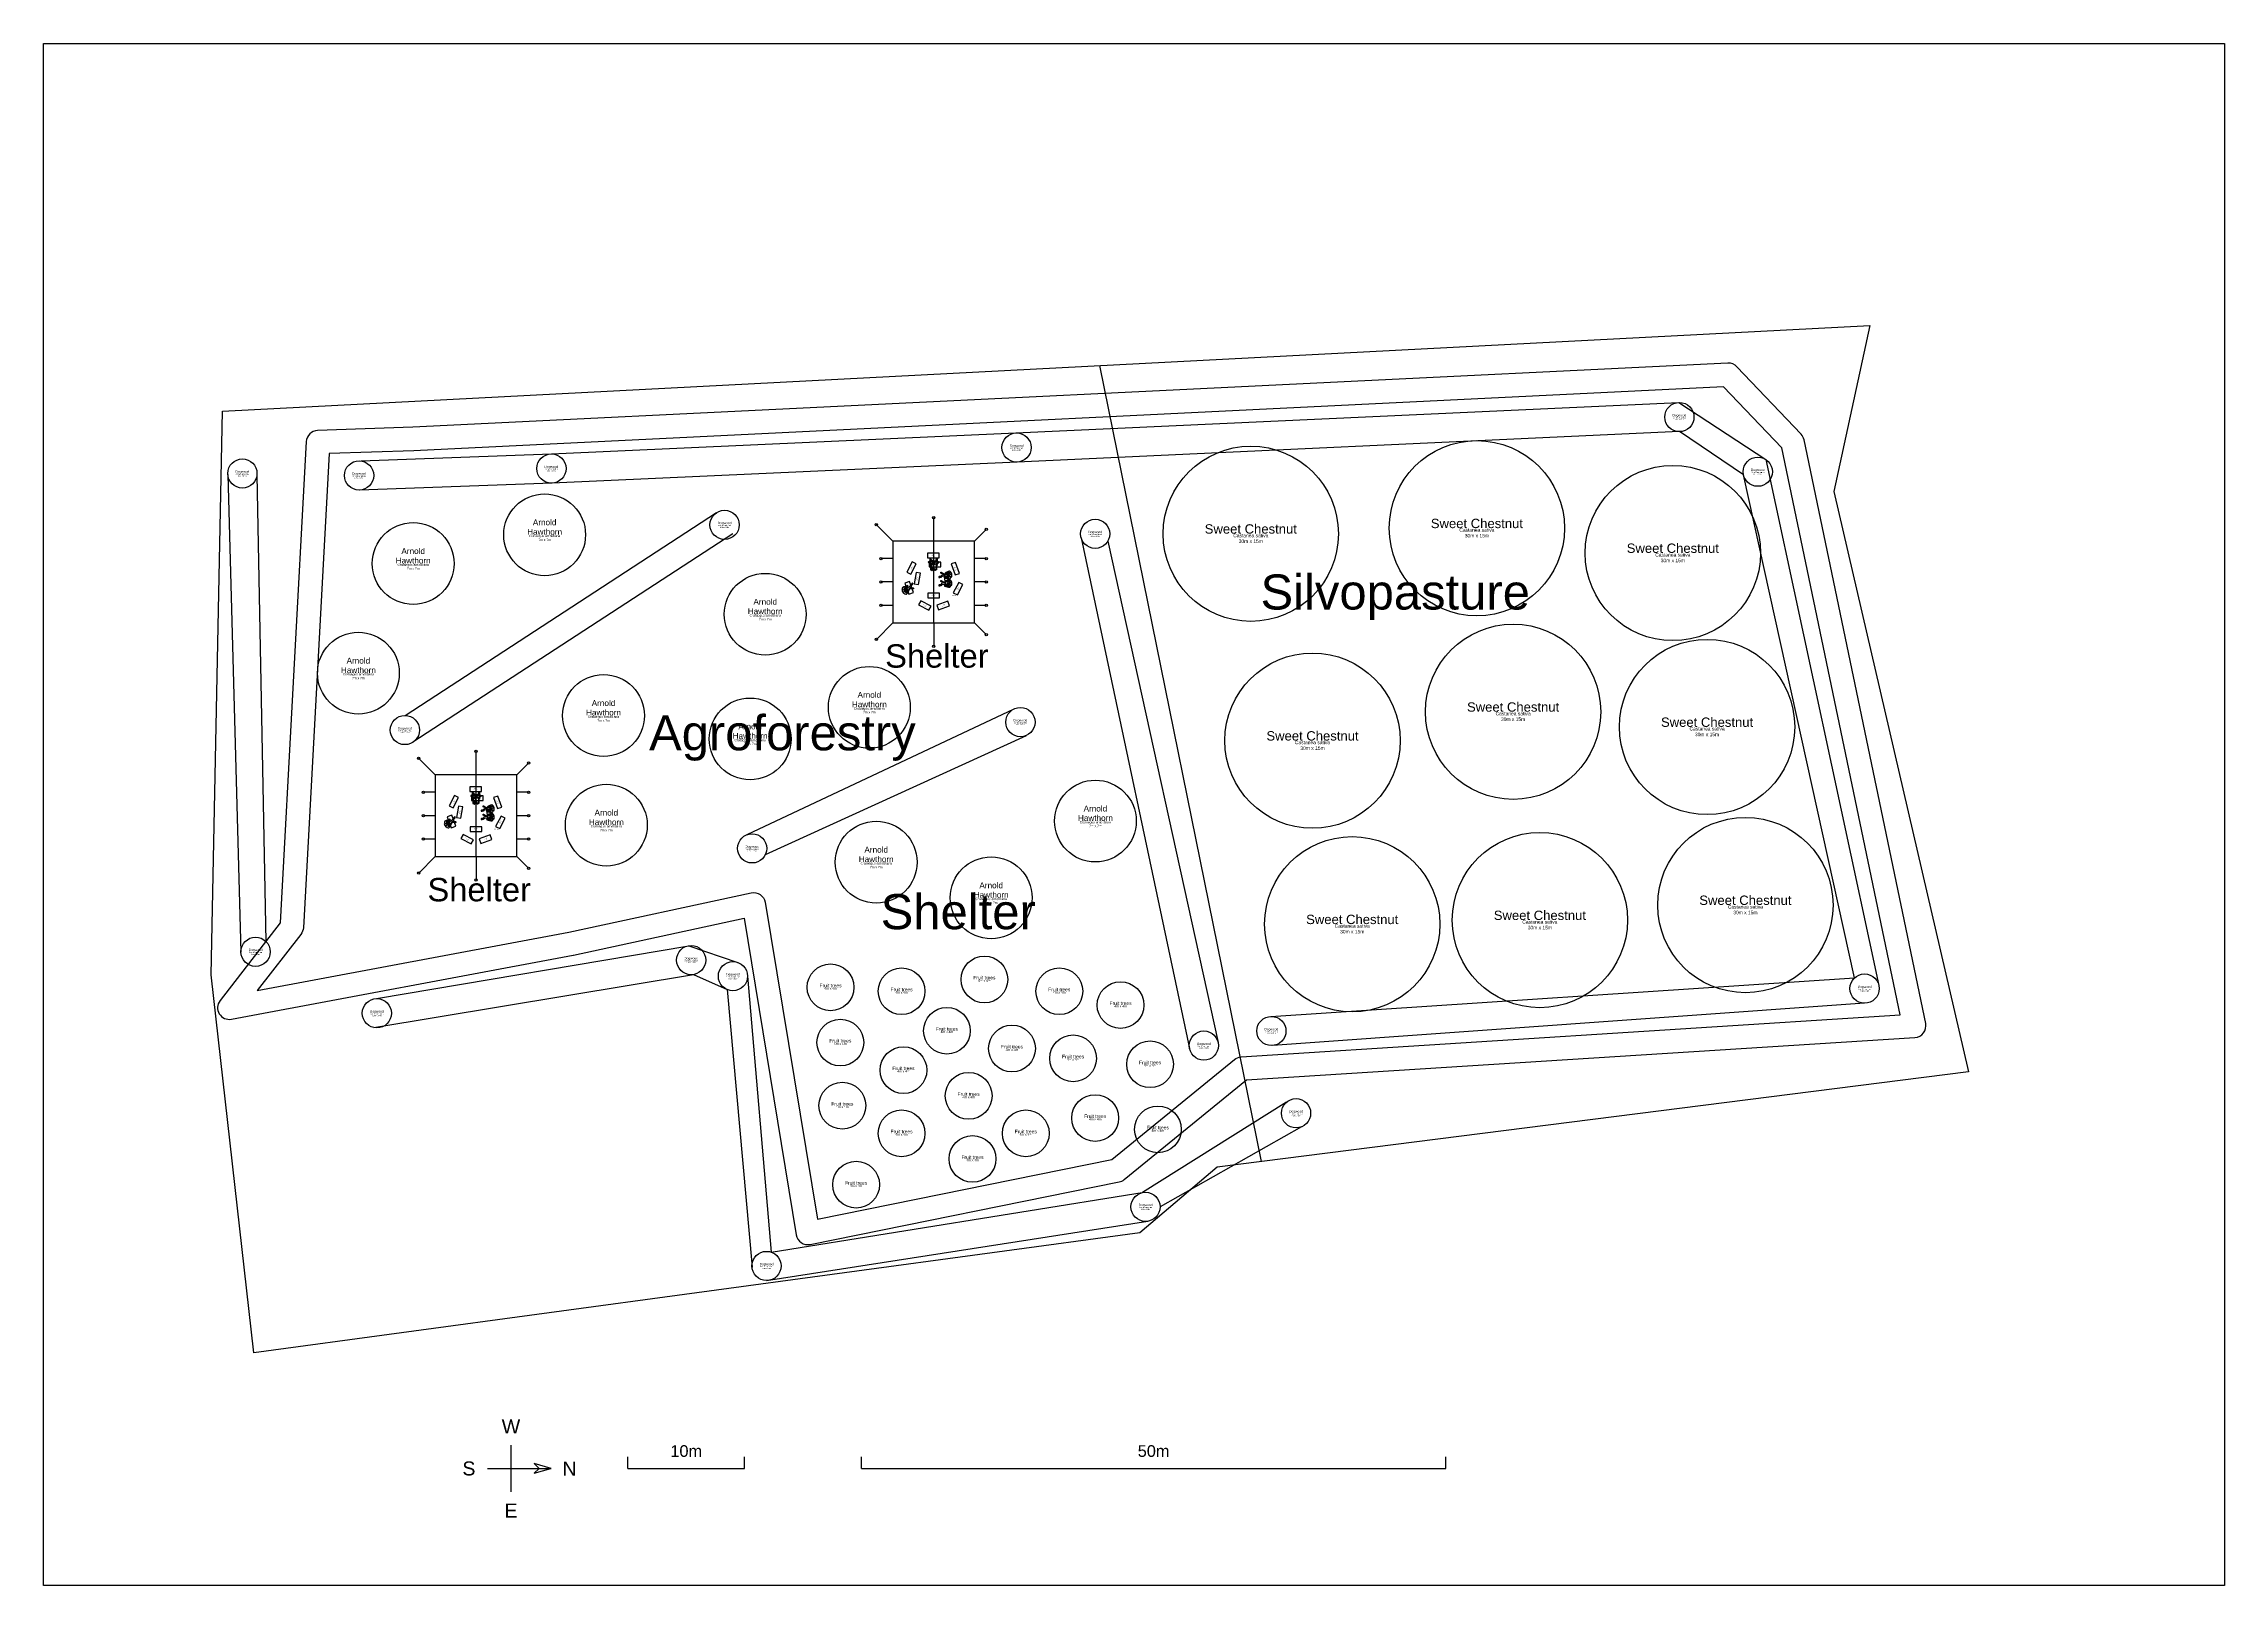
# Model space of a CAD drawing. Header units: metres. Extents: x 0 to 187, y 0 to 132.
import ezdxf

# ---------------------------------------------------------------- set-up
doc = ezdxf.new("R2010")
doc.units = ezdxf.units.M
for name, color, linetype, lineweight in [('Area', 30, 'Continuous', 25), ('Boundary', 1, 'Continuous', 25), ('Plant - Shrub', 3, 'Continuous', 25), ('Plant - Tree', 3, 'Continuous', 25), ('Plant label', 30, 'Continuous', 25), ('Structures', 4, 'Continuous', 25)]:
    doc.layers.add(name, color=color, linetype=linetype, lineweight=lineweight)
for name, color, linetype, lineweight, true_color in [('Furniture', 136, 'Continuous', 25, 0x008080), ('Legend', 40, 'Continuous', 25, 0xffbb00), ('xSatellite', 18, 'Continuous', 25, 0x000000)]:
    doc.layers.add(name, color=color, linetype=linetype, lineweight=lineweight, true_color=true_color)
doc.styles.add('textstyle3', font='')
doc.styles.get('textstyle3').set_extended_font_data('Arial')
picture_1 = doc.add_image_def('image1.webp', size_in_pixel=(736, 1041))

# ---------------------------------------------------------------- blocks, each defined once
blk = doc.blocks.new('Legend')
at = {"layer": 'Legend'}
for p, q in [((0, 80), (-1, 80)), ((0, 30), (0, 80)), ((0, 30), (-1, 30)), ((0, 20), (-1, 20)), ((0, 10), (0, 20)), ((0, 10), (-1, 10)), ((-2, 0), (2, 0))]:
    blk.add_line(p, q, dxfattribs=at)
for points in [[(-0.007452, 2.399344), (0.403236, 1.988656), (0, 3.4), (-0.007452, 3.426064), (-0.41814, 1.988656), (-0.007452, 2.399344)], [(0, -2), (0, 3.4)]]:
    blk.add_lwpolyline(points, dxfattribs=at)
at = {"layer": 'Legend', "rotation": 90, "style": 'textstyle3'}
for s, insert, char_height, attachment_point in [('50m', (-2, 55), 1, 2), ('10m', (-2, 15), 1, 2), ('N', (0, 5), 1.2, 5), ('W', (-3.6, 0), 1.2, 5), ('E', (3.6, 0), 1.2, 5), ('S', (0, -3.6), 1.2, 5)]:
    blk.add_mtext(s, dxfattribs=dict(at, insert=insert, char_height=char_height, attachment_point=attachment_point))
blk = doc.blocks.new('Tree - Castanea sativa')
at = {"layer": 'Plant - Tree'}
blk.add_circle((0, 0), 7.5, dxfattribs=at)
at = {"layer": 'Plant - Tree', "insert": (0, 0), "char_height": 0.8, "attachment_point": 8, "line_spacing_factor": 0.971628, "style": 'textstyle3'}
blk.add_mtext('\\c32767;Sweet Chestnut', dxfattribs=at)
at = {"layer": 'Plant label', "insert": (0, 0), "char_height": 0.3, "attachment_point": 2, "line_spacing_factor": 0.971628, "style": 'textstyle3'}
blk.add_mtext('\\c32767;Castanea sativa\\P30m x 15m', dxfattribs=at)
blk = doc.blocks.new('Tree - Malus domestica MM106')
at = {"layer": 'Plant - Tree'}
blk.add_circle((0, 0), 2, dxfattribs=at)
at = {"layer": 'Plant - Tree', "insert": (0, 0), "char_height": 0.3, "attachment_point": 8, "line_spacing_factor": 0.971628, "style": 'textstyle3'}
blk.add_mtext('\\c32767;Fruit trees', dxfattribs=at)
at = {"layer": 'Plant label', "insert": (0, 0), "char_height": 0.1, "attachment_point": 2, "line_spacing_factor": 0.971628, "style": 'textstyle3'}
blk.add_mtext('\\c32767;\\H0.2;4m x 4m', dxfattribs=at)
blk = doc.blocks.new('Shrub - Cornus sericea')
at = {"layer": 'Plant - Shrub'}
blk.add_circle((0, 0), 1.25, dxfattribs=at)
at = {"layer": 'Plant - Shrub', "insert": (0, 0), "char_height": 0.2, "attachment_point": 8, "line_spacing_factor": 0.971628, "style": 'textstyle3'}
blk.add_mtext('\\c32767;Dogwood', dxfattribs=at)
at = {"layer": 'Plant label', "insert": (0, 0), "char_height": 0.1, "attachment_point": 2, "line_spacing_factor": 0.971628, "style": 'textstyle3'}
blk.add_mtext('\\c32767;Cornus sanguinea\\P2.5m x 2.5m', dxfattribs=at)
blk = doc.blocks.new('Furniture - Person sitting')
at = {"layer": 'Furniture', "color": 7}
for p, q in [((-0.3, 0.12), (-0.32, 0.07)), ((-0.32, 0.07), (-0.32, -0.01)), ((-0.29, 0.07), (-0.31, 0.04)), ((-0.31, 0.04), (-0.31, 0.01)), ((-0.31, 0.01), (-0.31, -0.03)), ((-0.26, 0.17), (-0.3, 0.12)), ((-0.26, 0.09), (-0.29, 0.07)), ((-0.21, 0.21), (-0.26, 0.17)), ((-0.24, 0.09), (-0.26, 0.09)), ((-0.24, 0.1), (-0.24, 0.09)), ((-0.21, 0.09), (-0.24, 0.1)), ((-0.2, 0.24), (-0.21, 0.21)), ((-0.15, 0.09), (-0.21, 0.09)), ((-0.18, 0.27), (-0.2, 0.24)), ((-0.14, 0.29), (-0.18, 0.27)), ((-0.13, 0.06), (-0.16, 0.05)), ((-0.16, 0.05), (-0.13, 0.05)), ((-0.11, 0.07), (-0.15, 0.09)), ((-0.08, 0.3), (-0.14, 0.29)), ((-0.14, 0.08), (-0.13, 0.06)), ((-0.13, 0.05), (-0.12, 0.03)), ((-0.12, 0.03), (-0.11, 0.01)), ((-0.11, 0.01), (-0.12, -0.02)), ((-0.1, 0.04), (-0.11, 0.07)), ((-0.11, 0.05), (-0.1, 0.02)), ((-0.09, 0.02), (-0.1, 0.04)), ((-0.09, 0.03), (-0.05, 0.04)), ((-0.07, 0.01), (-0.09, 0.02)), ((-0.09, -0.01), (-0.07, 0)), ((-0.03, 0.29), (-0.08, 0.3)), ((-0.07, 0), (-0.07, 0.01)), ((-0.06, 0.18), (-0.04, 0.21)), ((-0.04, 0.16), (-0.06, 0.18)), ((-0.05, 0.16), (-0.06, 0.13)), ((-0.06, 0.13), (-0.06, 0.11)), ((-0.06, 0.11), (-0.04, 0.09)), ((-0.05, 0.04), (-0.01, 0.05)), ((-0.04, 0.21), (0.04, 0.2)), ((0.22, 0.07), (-0.04, 0.16)), ((-0.04, 0.09), (-0.02, 0.06)), ((0.09, 0.26), (-0.03, 0.29)), ((0.01, 0.09), (-0.01, 0.1)), ((-0.01, 0.06), (0.02, 0.06)), ((-0.01, 0.05), (-0.01, 0.06)), ((0.01, 0.07), (0.01, 0.09)), ((0.02, 0.06), (0.05, 0.02)), ((0.03, 0.04), (0.04, 0.07)), ((0.04, 0.2), (0.16, 0.17)), ((0.05, 0.02), (0.04, -0.04)), ((0.12, 0.03), (0.05, 0.02)), ((0.13, 0.24), (0.09, 0.26)), ((0.21, 0.04), (0.12, 0.03)), ((0.18, 0.24), (0.13, 0.24)), ((0.16, 0.2), (0.18, 0.23)), ((0.16, 0.18), (0.16, 0.2)), ((0.16, 0.17), (0.18, 0.18)), ((0.19, 0.23), (0.18, 0.24)), ((0.18, 0.18), (0.19, 0.15)), ((0.26, 0.23), (0.19, 0.23)), ((0.19, 0.15), (0.24, 0.12)), ((0.29, 0.05), (0.21, 0.04)), ((0.28, 0.05), (0.22, 0.07)), ((0.23, 0.16), (0.32, 0.15)), ((0.23, 0.15), (0.23, 0.16)), ((0.25, 0.13), (0.23, 0.15)), ((0.24, 0.12), (0.25, 0.12)), ((0.25, 0.12), (0.25, 0.13)), ((0.32, 0.22), (0.26, 0.23)), ((0.35, 0.05), (0.28, 0.05)), ((0.32, 0.2), (0.32, 0.22)), ((0.33, 0.2), (0.32, 0.2)), ((0.32, 0.16), (0.34, 0.17)), ((0.32, 0.15), (0.32, 0.16)), ((0.33, 0.18), (0.33, 0.2)), ((0.34, 0.17), (0.33, 0.18)), ((0.34, 0.17), (0.34, 0.17)), ((0.5, 0.08), (0.35, 0.05)), ((0.45, -0.03), (0.57, 0)), ((0.55, 0.1), (0.5, 0.08)), ((0.57, 0.14), (0.55, 0.12)), ((0.55, 0.12), (0.55, 0.1)), ((0.57, 0.09), (0.55, 0.09)), ((0.61, 0.16), (0.57, 0.14)), ((0.59, 0.07), (0.57, 0.09)), ((0.57, 0), (0.6, 0.05)), ((0.59, 0.12), (0.58, 0.1)), ((0.61, 0.12), (0.59, 0.12)), ((0.6, 0.05), (0.65, 0.09)), ((0.62, 0.15), (0.61, 0.16)), ((0.64, 0.11), (0.61, 0.12)), ((0.67, 0.16), (0.62, 0.15)), ((0.66, 0.09), (0.64, 0.11)), ((0.65, 0.09), (0.68, 0.09)), ((0.71, 0.19), (0.67, 0.16)), ((0.68, 0.09), (0.78, 0.11)), ((0.77, 0.19), (0.71, 0.19)), ((0.8, 0.18), (0.77, 0.19)), ((0.78, 0.11), (0.8, 0.14)), ((0.8, 0.14), (0.8, 0.18)), ((-0.32, -0.01), (-0.32, -0.06)), ((-0.32, -0.06), (-0.3, -0.12)), ((-0.31, -0.03), (-0.29, -0.06)), ((-0.3, -0.12), (-0.27, -0.18)), ((-0.29, -0.06), (-0.26, -0.07)), ((-0.27, -0.18), (-0.23, -0.26)), ((-0.26, -0.07), (-0.24, -0.07)), ((-0.24, -0.07), (-0.24, -0.08)), ((-0.24, -0.08), (-0.21, -0.08)), ((-0.23, -0.26), (-0.17, -0.33)), ((-0.21, -0.08), (-0.17, -0.07)), ((-0.17, -0.07), (-0.14, -0.06)), ((-0.17, -0.33), (-0.14, -0.36)), ((-0.13, -0.05), (-0.15, -0.06)), ((-0.14, -0.06), (-0.11, -0.05)), ((-0.14, -0.36), (-0.1, -0.36)), ((-0.12, -0.02), (-0.13, -0.05)), ((-0.12, -0.18), (-0.08, -0.15)), ((-0.12, -0.21), (-0.12, -0.18)), ((-0.11, -0.24), (-0.12, -0.21)), ((-0.1, -0.02), (-0.11, -0.04)), ((-0.11, -0.05), (-0.1, -0.03)), ((-0.08, -0.26), (-0.11, -0.24)), ((-0.1, -0.03), (-0.09, -0.01)), ((-0.1, -0.36), (-0.01, -0.32)), ((0.01, -0.04), (-0.08, -0.01)), ((-0.08, -0.15), (-0.07, -0.14)), ((-0.04, -0.24), (-0.08, -0.26)), ((-0.07, -0.14), (-0.07, -0.15)), ((-0.07, -0.15), (-0.03, -0.15)), ((-0.05, -0.14), (-0.06, -0.14)), ((-0.03, -0.12), (-0.05, -0.14)), ((0.03, -0.21), (-0.04, -0.24)), ((0, -0.08), (-0.03, -0.12)), ((-0.03, -0.15), (0.03, -0.14)), ((-0.01, -0.32), (0.07, -0.29)), ((0, -0.04), (0, -0.08)), ((0.04, -0.04), (0.01, -0.04)), ((0.03, -0.07), (0.01, -0.11)), ((0.02, -0.05), (0.03, -0.07)), ((0.03, -0.14), (0.28, -0.1)), ((0.07, -0.2), (0.03, -0.21)), ((0.09, -0.21), (0.07, -0.2)), ((0.07, -0.29), (0.11, -0.27)), ((0.11, -0.19), (0.09, -0.21)), ((0.13, -0.18), (0.11, -0.19)), ((0.11, -0.22), (0.12, -0.2)), ((0.12, -0.23), (0.11, -0.22)), ((0.11, -0.27), (0.14, -0.25)), ((0.14, -0.24), (0.12, -0.23)), ((0.13, -0.2), (0.13, -0.18)), ((0.15, -0.19), (0.13, -0.2)), ((0.14, -0.24), (0.19, -0.23)), ((0.14, -0.25), (0.14, -0.24)), ((0.17, -0.18), (0.15, -0.19)), ((0.17, -0.2), (0.16, -0.22)), ((0.18, -0.18), (0.17, -0.18)), ((0.19, -0.19), (0.17, -0.2)), ((0.21, -0.17), (0.18, -0.18)), ((0.19, -0.23), (0.25, -0.18)), ((0.19, -0.18), (0.19, -0.19)), ((0.19, -0.19), (0.19, -0.19)), ((0.25, -0.15), (0.21, -0.17)), ((0.27, -0.13), (0.25, -0.15)), ((0.25, -0.18), (0.3, -0.13)), ((0.27, -0.14), (0.27, -0.13)), ((0.29, -0.13), (0.27, -0.14)), ((0.28, -0.1), (0.37, -0.06)), ((0.3, -0.13), (0.29, -0.13)), ((0.35, -0.11), (0.31, -0.1)), ((0.37, -0.11), (0.35, -0.11)), ((0.37, -0.06), (0.45, -0.03)), ((0.41, -0.15), (0.37, -0.11)), ((0.47, -0.18), (0.41, -0.15)), ((0.44, -0.04), (0.5, -0.11)), ((0.51, -0.18), (0.47, -0.18)), ((0.51, -0.2), (0.49, -0.19)), ((0.5, -0.11), (0.53, -0.15)), ((0.52, -0.17), (0.51, -0.18)), ((0.55, -0.25), (0.51, -0.2)), ((0.52, -0.12), (0.63, -0.19)), ((0.53, -0.15), (0.52, -0.17)), ((0.59, -0.27), (0.55, -0.25)), ((0.62, -0.27), (0.59, -0.27)), ((0.64, -0.23), (0.62, -0.27)), ((0.63, -0.19), (0.64, -0.23))]:
    blk.add_line(p, q, dxfattribs=at)
blk = doc.blocks.new('Furniture - Person wheelchair')
at = {"layer": 'Furniture', "color": 7, "linetype": 'ByBlock'}
for p, q in [((0.28, 0.24), (0.65, 0.24)), ((0.3, 0.26), (0.65, 0.26)), ((0.52, 0.19), (0.52, 0.24)), ((0.65, 0.26), (0.65, 0.18)), ((0.28, -0.24), (0.65, -0.24)), ((0.3, -0.26), (0.65, -0.26)), ((0.52, -0.19), (0.52, -0.24)), ((0.65, -0.26), (0.65, -0.18))]:
    blk.add_line(p, q, dxfattribs=at)
at = {"layer": 'Furniture', "color": 7, "linetype": 'ByBlock', "flags": 128}
for points in [[(-0.04, 0.24), (-0.28, 0.24, -1), (-0.28, 0.28), (-0.04, 0.28, -1)], [(-0.04, 0.3), (-0.27, 0.3, -1), (-0.27, 0.31), (-0.04, 0.31, -1)], [(0.13, 0.3), (0.1, 0.3, -1)], [(0.1, 0.28), (0.28, 0.28, -1), (0.28, 0.24), (0.12, 0.24, -1)], [(0.27, 0.31, -1), (0.27, 0.3), (0.19, 0.3, -1)], [(0.2, 0.31), (0.27, 0.31, -1)], [(-0.04, -0.24), (-0.28, -0.24, 1), (-0.28, -0.28), (-0.04, -0.28, 1)], [(-0.04, -0.3), (-0.27, -0.3, 1), (-0.27, -0.31), (-0.04, -0.31, 1)], [(0.1, -0.28), (0.28, -0.28, 1), (0.28, -0.24), (0.12, -0.24, 1)], [(0.13, -0.3), (0.1, -0.3, 1)], [(0.27, -0.31, 1), (0.27, -0.3), (0.19, -0.3, 1)], [(0.2, -0.31), (0.27, -0.31, 1)]]:
    blk.add_lwpolyline(points, format="xyb", dxfattribs=at)
for points in [[(-0.05, 0.22), (-0.23, 0.22), (-0.23, 0.19), (-0.07, 0.19)], [(-0.13, 0), (-0.12, 0.11), (-0.1, 0.19)], [(-0.1, 0), (-0.1, 0.11), (-0.07, 0.19), (-0.06, 0.2), (-0.04, 0.24), (-0.05, 0.39), (-0.04, 0.44), (-0.01, 0.45), (0.04, 0.44), (0.11, 0.35), (0.12, 0.35), (0.12, 0.33), (0.14, 0.32), (0.17, 0.33), (0.2, 0.31), (0.19, 0.29), (0.14, 0.29), (0.13, 0.3), (0.11, 0.3), (0.09, 0.29)], [(-0.1, 0), (-0.1, -0.11), (-0.07, -0.19), (-0.06, -0.2), (-0.04, -0.24), (-0.05, -0.39), (-0.04, -0.44), (-0.01, -0.45), (0.04, -0.44), (0.11, -0.35), (0.12, -0.35), (0.12, -0.33), (0.14, -0.32), (0.17, -0.33), (0.2, -0.31), (0.19, -0.29), (0.14, -0.29), (0.13, -0.3), (0.11, -0.3), (0.09, -0.29)], [(-0.07, 0), (-0.07, 0.01), (-0.06, 0.04), (-0.04, 0.07), (0.01, 0.09), (0.02, 0.1), (0.05, 0.1), (0.07, 0.09), (0.13, 0.07), (0.15, 0.06), (0.16, 0.01), (0.18, 0), (0.18, 0)], [(-0.07, 0), (-0.07, -0.01), (-0.06, -0.04), (-0.04, -0.07), (0.01, -0.09), (0.02, -0.1), (0.05, -0.1), (0.07, -0.09), (0.13, -0.07), (0.15, -0.06), (0.16, -0.01), (0.18, 0), (0.18, 0)], [(0.14, 0.11), (0.12, 0.22), (0.12, 0.25), (0.09, 0.29), (0.05, 0.37), (0.05, 0.39)], [(0.12, 0.22), (0.17, 0.22), (0.3, 0.22), (0.45, 0.18), (0.46, 0.19), (0.52, 0.19), (0.57, 0.19), (0.58, 0.18), (0.65, 0.18), (0.7, 0.17), (0.71, 0.16), (0.72, 0.14), (0.72, 0.12), (0.71, 0.11), (0.64, 0.1), (0.58, 0.09), (0.58, 0.08), (0.57, 0.08), (0.47, 0.05), (0.45, 0.05), (0.39, 0.03), (0.28, 0.02)], [(0.15, 0.19), (0.17, 0.16), (0.2, 0.11), (0.21, 0.05), (0.21, 0)], [(0.15, -0.19), (0.17, -0.16), (0.2, -0.11), (0.21, -0.05), (0.21, 0)], [(0.27, 0.05), (0.28, 0.02), (0.28, 0)], [(0.27, -0.05), (0.28, -0.02), (0.28, 0)], [(0.65, 0.1), (0.65, 0.06), (0.52, 0.06), (0.52, 0.06)], [(-0.05, -0.22), (-0.23, -0.22), (-0.23, -0.19), (-0.07, -0.19)], [(-0.13, 0), (-0.12, -0.11), (-0.1, -0.19)], [(0.14, -0.11), (0.12, -0.22), (0.12, -0.25), (0.09, -0.29), (0.05, -0.37), (0.05, -0.39)], [(0.12, -0.22), (0.17, -0.22), (0.3, -0.22), (0.45, -0.18), (0.46, -0.19), (0.52, -0.19), (0.57, -0.19), (0.58, -0.18), (0.65, -0.18), (0.7, -0.17), (0.71, -0.16), (0.72, -0.14), (0.72, -0.12), (0.71, -0.11), (0.64, -0.1), (0.58, -0.09), (0.58, -0.08), (0.57, -0.08), (0.47, -0.05), (0.45, -0.05), (0.39, -0.03), (0.28, -0.02)], [(0.65, -0.1), (0.65, -0.06), (0.52, -0.06), (0.52, -0.06)]]:
    blk.add_lwpolyline(points, dxfattribs=at)
at = {"layer": 'Furniture', "color": 7, "linetype": 'ByBlock'}
for centre in [(-0.14, 0.21), (-0.14, -0.21)]:
    blk.add_arc(centre, 0.0161, 270, 90, dxfattribs=at)
blk = doc.blocks.new('Structure - Shelter Pole')
at = {"layer": 'Structures', "color": 1}
blk.add_circle((0, 0), 0.1, dxfattribs=at)
blk = doc.blocks.new('Structure - Shelter Peg')
at = {"layer": 'Structures', "color": 5}
blk.add_circle((0, 0), 0.1, dxfattribs=at)
blk = doc.blocks.new('Structure - Shelter Canvas')
at = {"layer": 'Furniture'}
for p, q in [((-3.5, 3.5), (-4.92, 4.91)), ((0, 3.5), (0, 5.5)), ((3.5, 3.5), (4.5, 4.5)), ((-3.5, 2), (-4.5, 2)), ((4.5, 2), (3.5, 2)), ((-3.5, 0), (-4.5, 0)), ((4.5, 0), (3.5, 0)), ((-3.5, -3.5), (-4.91, -4.91)), ((-3.5, -2), (-4.5, -2)), ((0, -3.5), (0, -5.5)), ((4.5, -2), (3.5, -2)), ((3.5, -3.5), (4.5, -4.5))]:
    blk.add_line(p, q, dxfattribs=at)
at = {"layer": 'Structures'}
for p, q in [((3.5, 3.5), (-3.5, 3.5)), ((-3.5, 3.5), (-3.5, -3.5)), ((3.5, -3.5), (3.5, 3.5)), ((-3.5, -3.5), (3.5, -3.5))]:
    blk.add_line(p, q, dxfattribs=at)
at = {"layer": 'Furniture'}
for name, p in [('Structure - Shelter Pole', (0, 5.5)), ('Structure - Shelter Pole', (-4.92, 4.91)), ('Structure - Shelter Pole', (4.5, 4.5)), ('Structure - Shelter Peg', (-4.5, 2)), ('Structure - Shelter Pole', (4.5, 2)), ('Structure - Shelter Peg', (-4.5, 0)), ('Structure - Shelter Pole', (4.5, 0)), ('Structure - Shelter Peg', (-4.5, -2)), ('Structure - Shelter Pole', (4.5, -2)), ('Structure - Shelter Pole', (-4.91, -4.91)), ('Structure - Shelter Pole', (0, -5.5)), ('Structure - Shelter Pole', (4.5, -4.5))]:
    blk.add_blockref(name, p, dxfattribs=at)
blk = doc.blocks.new('Furniture - Bench')
at = {"layer": 'Structures'}
for p, q in [((0.5, 0.2), (-0.5, 0.2)), ((-0.5, 0.2), (-0.5, -0.2)), ((0.5, -0.2), (0.5, 0.2)), ((-0.5, -0.2), (0.5, -0.2))]:
    blk.add_line(p, q, dxfattribs=at)
at = {"layer": 'Furniture', "insert": (0, 0), "char_height": 0.05, "attachment_point": 5, "style": 'textstyle3'}
blk.add_mtext('\\c32767;Bench\\P1m x 0.4m', dxfattribs=at)
blk = doc.blocks.new('Structure - Shelter Pie')
at = {"layer": 'Furniture'}
for p in [(-0.04, 2.26), (0.1, 1.5)]:
    blk.add_blockref('Furniture - Bench', p, dxfattribs=at)
for p, rotation in [((-2.1, -0.5), 110), ((-1.9, 1.2), 62.00000000000001), ((-1.4, 0.3), 80.00000000000003), ((1.14, 0.13), 280), ((1.85, 1.14), 289.9999999999999), ((-0.76, -2.01), 152), ((-0.01, -1.16), 180), ((0.8, -2.01), 200), ((2.09, -0.57), 242)]:
    blk.add_blockref('Furniture - Bench', p, dxfattribs=dict(at, rotation=rotation))
blk = doc.blocks.new('Structure - Shelter')
at = {"layer": 'Structures'}
blk.add_line((0, -3.5), (0, 3.5), dxfattribs=at)
at = {"layer": 'Furniture'}
blk.add_blockref('Structure - Shelter Pie', (0, 0), dxfattribs=at)
for name, p, rotation in [('Furniture - Person wheelchair', (-0.01, 1.7), 270), ('Furniture - Person sitting', (-2.4, -0.66), 30), ('Furniture - Person sitting', (1.24, 0.57), 180), ('Furniture - Person sitting', (1.24, -0.14), 180)]:
    blk.add_blockref(name, p, dxfattribs=dict(at, rotation=rotation))
at = {"layer": 'Structures'}
blk.add_blockref('Structure - Shelter Canvas', (0, 0), dxfattribs=at)
at = {"layer": 'Area', "insert": (0.27, -7.36), "char_height": 2, "attachment_point": 8, "style": 'textstyle3'}
blk.add_mtext('\\c32767;Shelter', dxfattribs=at)
at = {"layer": 'Furniture', "insert": (1.67, -1.16), "char_height": 0.1, "attachment_point": 5, "style": 'textstyle3'}
blk.add_mtext('\\c32767;Path 0.8m', dxfattribs=at)
blk = doc.blocks.new('Tree - Crataegus arnoldiana')
at = {"layer": 'Plant - Tree'}
blk.add_circle((0, 0), 3.5, dxfattribs=at)
at = {"layer": 'Plant - Tree', "insert": (0, 0), "char_height": 0.5, "attachment_point": 8, "line_spacing_factor": 0.971628, "style": 'textstyle3'}
blk.add_mtext('\\c32767;Arnold\\PHawthorn', dxfattribs=at)
at = {"layer": 'Plant label', "insert": (0, 0), "char_height": 0.2, "attachment_point": 2, "line_spacing_factor": 0.971628, "style": 'textstyle3'}
blk.add_mtext('\\c32767;Crataegus arnoldiana\\P7m x 7m', dxfattribs=at)

msp = doc.modelspace()

# ---------------------------------------------------------------- linework, layer by layer
at = {"layer": 'Area', "flags": 128}
for points in [[(45.36, 53.95), (59.95, 57.11), (64.42, 30, 0.424772), (65.61, 29.19), (92.06, 34.53, 0.121811), (92.49, 34.74), (102.94, 43.26), (160.16, 46.9, 0.45645), (161.08, 48.1), (150.67, 98.05, 0.139621), (150.41, 98.53), (144.93, 104.3, 0.218141), (144.15, 104.61), (31.6, 99.12), (23.45, 98.84, 0.38848), (22.48, 97.9), (20.25, 56.7), (15.1, 50.05, 0.689941), (16.07, 48.46), (45.33, 53.95, 0.006898)], [(44.95, 55.91), (60.56, 59.28, -0.428761), (61.75, 58.47), (66.23, 31.35), (91.42, 36.44), (101.92, 45.01, -0.156461), (102.49, 45.23), (158.89, 48.82), (148.77, 97.36), (143.79, 102.59), (31.69, 97.12, -0.003561), (31.68, 97.12), (24.43, 96.87), (22.23, 56.28, -0.152528), (22.02, 55.72), (18.29, 50.91)]]:
    msp.add_lwpolyline(points, format="xyb", close=True, dxfattribs=at)
at = {"layer": 'Boundary'}
for p, q in [((15.32, 100.51), (156.3, 107.83)), ((156.3, 107.83), (153.21, 93.62)), ((90.37, 104.41), (104.21, 36.27)), ((14.34, 52.26), (15.32, 100.51)), ((153.21, 93.62), (164.74, 43.95)), ((18, 19.9), (14.34, 52.26)), ((164.74, 43.95), (100.44, 35.79)), ((100.44, 35.79), (93.83, 30.17)), ((93.83, 30.17), (18, 19.9))]:
    msp.add_line(p, q, dxfattribs=at)
at = {"layer": 'Plant - Shrub'}
for p, q in [((83.22, 98.64), (139.94, 101.25)), ((139.94, 101.25), (147.39, 96.37)), ((43.48, 96.84), (83.22, 98.64)), ((140, 98.75), (83.33, 96.14)), ((145.48, 95.05), (140, 98.75)), ((27.19, 96.24), (43.48, 96.84)), ((83.33, 96.14), (43.52, 94.34)), ((147.39, 96.37), (157.07, 51.34)), ((15.76, 95.07), (16.89, 54.19)), ((18.25, 95.03), (19.02, 55.11)), ((43.52, 94.34), (27.04, 93.75)), ((155, 52), (145.48, 95.05)), ((30.94, 74.46), (57.59, 91.82)), ((59, 90), (31.61, 72.17)), ((88.79, 89.67), (98.08, 45.94)), ((91.08, 89.38), (100.52, 46.47)), ((60.22, 64.26), (83.07, 75.02)), ((61.78, 62.56), (84.12, 72.75)), ((28.48, 50.22), (55.21, 54.75)), ((55.21, 54.75), (59.41, 53.32)), ((28.27, 47.74), (55.63, 52.29)), ((55.63, 52.29), (58.49, 51)), ((58.49, 51), (60.63, 27.23)), ((60.25, 52.14), (62.27, 28.52)), ((105.02, 48.69), (155, 52)), ((155.85, 49.83), (105.21, 46.2)), ((106.38, 41.36), (94.04, 33.63)), ((107.67, 39.26), (95.56, 32.4)), ((62.27, 28.53), (94.18, 33.65)), ((61.87, 26.09), (94.5, 31.17))]:
    msp.add_line(p, q, dxfattribs=at)

# ---------------------------------------------------------------- block references
at = {"layer": 'Legend', "rotation": 270}
msp.add_blockref('Legend', (40, 10), dxfattribs=at)
at = {"layer": 'Plant - Shrub'}
for p in [(140, 100), (83.27, 97.39), (17.01, 95.17), (27, 95), (43.46, 95.59), (146.71, 95.32), (58.28, 90.77), (90, 90), (83.6, 73.89), (30.92, 73.21), (60.64, 63.08), (18.14, 54.23), (55.42, 53.52), (59, 52.14), (155.85, 51.08), (28.52, 48.97), (105.08, 47.45), (99.3, 46.2), (107.19, 40.41), (94.31, 32.4), (61.87, 27.34)]:
    msp.add_blockref('Shrub - Cornus sericea', p, dxfattribs=at)
at = {"layer": 'Plant - Tree'}
for name, p in [('Tree - Castanea sativa', (103.32, 90.01)), ('Tree - Castanea sativa', (122.67, 90.48)), ('Tree - Castanea sativa', (139.44, 88.36)), ('Tree - Crataegus arnoldiana', (42.88, 89.92)), ('Tree - Crataegus arnoldiana', (31.63, 87.46)), ('Tree - Crataegus arnoldiana', (61.76, 83.12)), ('Tree - Castanea sativa', (125.77, 74.77)), ('Tree - Crataegus arnoldiana', (26.94, 78.08)), ('Tree - Castanea sativa', (142.37, 73.47)), ('Tree - Crataegus arnoldiana', (70.67, 75.15)), ('Tree - Castanea sativa', (108.6, 72.3)), ('Tree - Crataegus arnoldiana', (47.92, 74.45)), ('Tree - Crataegus arnoldiana', (60.47, 72.45)), ('Tree - Crataegus arnoldiana', (48.16, 65.07)), ('Tree - Crataegus arnoldiana', (90.02, 65.42)), ('Tree - Crataegus arnoldiana', (71.26, 61.9)), ('Tree - Castanea sativa', (145.65, 58.23)), ('Tree - Castanea sativa', (112, 56.59)), ('Tree - Castanea sativa', (128.06, 56.94)), ('Tree - Crataegus arnoldiana', (81.1, 58.85)), ('Tree - Malus domestica MM106', (67.35, 51.19)), ('Tree - Malus domestica MM106', (73.43, 50.85)), ('Tree - Malus domestica MM106', (80.52, 51.86)), ('Tree - Malus domestica MM106', (86.93, 50.85)), ('Tree - Malus domestica MM106', (92.17, 49.67)), ('Tree - Malus domestica MM106', (77.31, 47.47)), ('Tree - Malus domestica MM106', (68.19, 46.46)), ('Tree - Malus domestica MM106', (82.88, 45.95)), ('Tree - Malus domestica MM106', (88.11, 45.11)), ('Tree - Malus domestica MM106', (73.59, 44.1)), ('Tree - Malus domestica MM106', (94.7, 44.6)), ('Tree - Malus domestica MM106', (68.36, 41.06)), ('Tree - Malus domestica MM106', (79.17, 41.9)), ('Tree - Malus domestica MM106', (90, 40)), ('Tree - Malus domestica MM106', (73.43, 38.69)), ('Tree - Malus domestica MM106', (84.06, 38.69)), ('Tree - Malus domestica MM106', (95.37, 39.03)), ('Tree - Malus domestica MM106', (79.5, 36.5)), ('Tree - Malus domestica MM106', (69.54, 34.3))]:
    msp.add_blockref(name, p, dxfattribs=at)
at = {"layer": 'Structures'}
for p in [(76.18, 85.88), (37.01, 65.88)]:
    msp.add_blockref('Structure - Shelter', p, dxfattribs=at)

# ---------------------------------------------------------------- texts
at = {"layer": 'Area', "char_height": 3, "attachment_point": 8, "style": 'textstyle3'}
for s, insert in [('\\c32767;Silvopasture', (115.68, 82.62)), ('\\c32767;Agroforestry', (63.23, 70.57)), ('\\c32767;Shelter', (78.28, 56.12))]:
    msp.add_mtext(s, dxfattribs=dict(at, insert=insert))

# ---------------------------------------------------------------- pictures from other files: only their frames are drawn
at = {"layer": 'xSatellite'}
image = msp.add_image(picture_1, insert=(0, 131.96), size_in_units=(131.96, 186.65), rotation=-90, dxfattribs=at)
image.dxf.flags = 7

doc.saveas('drawing.dxf')
